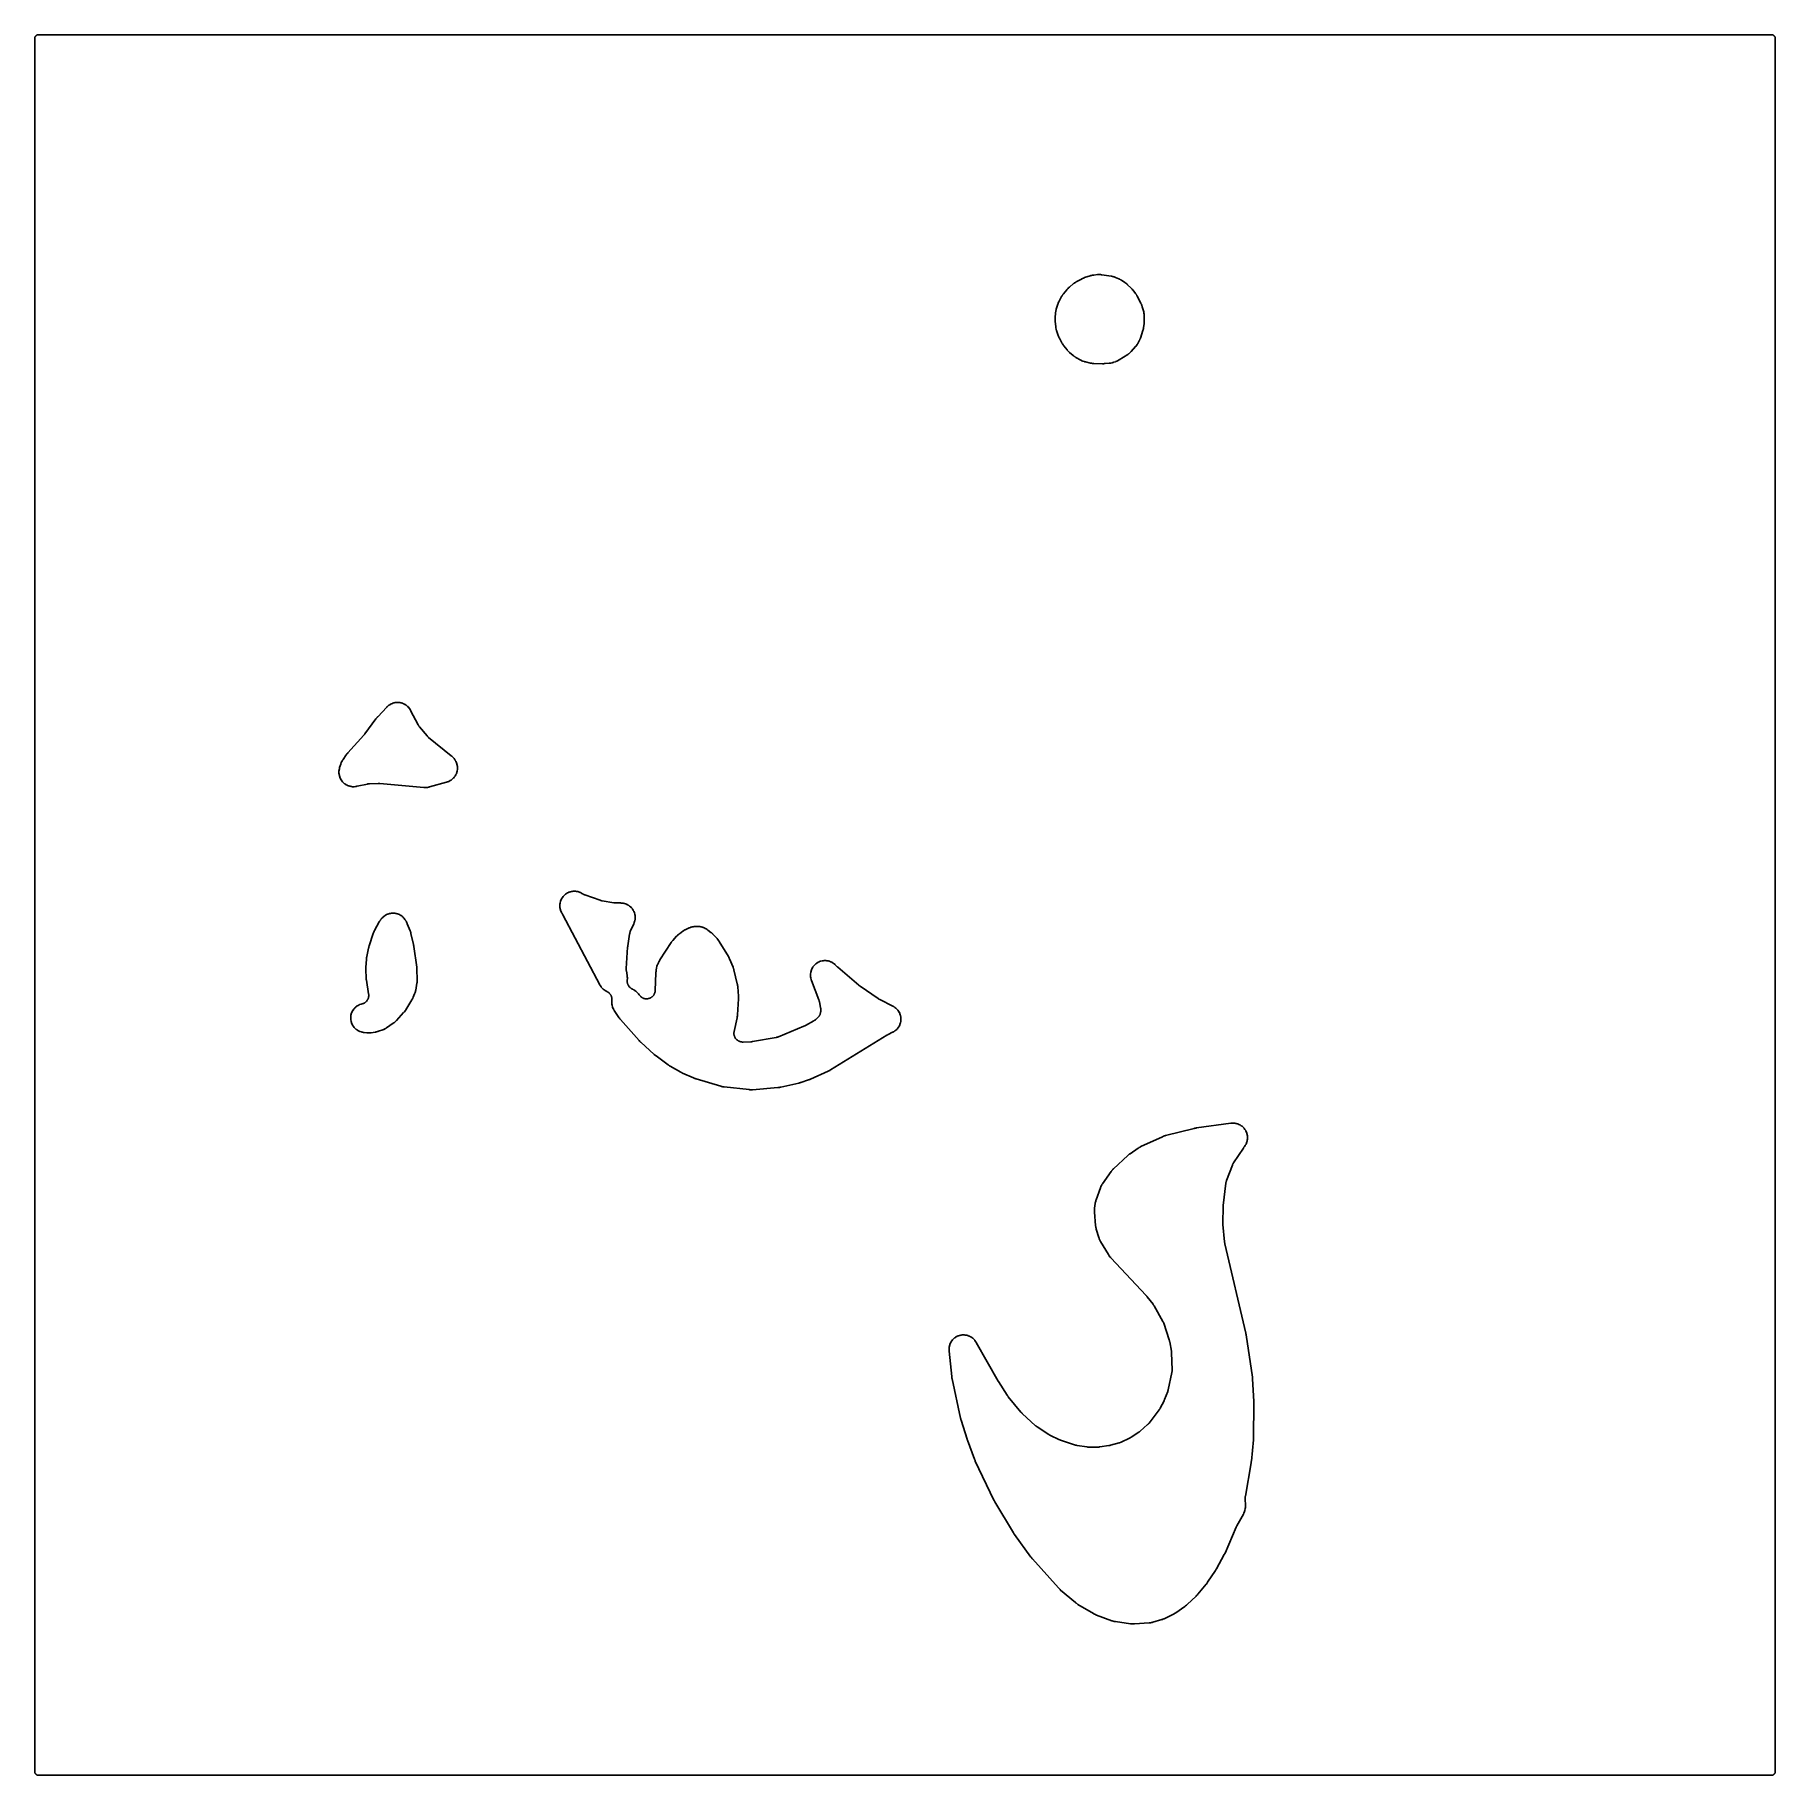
# Model space of a CAD drawing. Header units: millimetres. Extents: x 0 to 300, y 0 to 300.
import ezdxf

# ---------------------------------------------------------------- set-up
doc = ezdxf.new("R2010")
doc.units = ezdxf.units.MM
doc.layers.add('CUT', color=7, linetype='CONTINUOUS')

msp = doc.modelspace()

# ---------------------------------------------------------------- linework, layer by layer
at = {"layer": 'CUT'}
for points in [[(-0.0625, 298.5625), (-0.0625, 299.4478), (-0.0589, 299.5212), (-0.0503, 299.5794), (-0.036, 299.6365), (-0.0162, 299.6918), (0.009, 299.745), (0.0392, 299.7954), (0.0743, 299.8427), (0.1137, 299.8863), (0.1573, 299.9257), (0.2046, 299.9608), (0.255, 299.991), (0.3082, 300.0162), (0.3635, 300.036), (0.4206, 300.0503), (0.4788, 300.0589), (0.5522, 300.0625), (1.4375, 300.0625), (298.5102, 300.0625), (299.3955, 300.0625), (299.469, 300.0589), (299.5271, 300.0503), (299.5842, 300.036), (299.6396, 300.0162), (299.6927, 299.991), (299.7432, 299.9608), (299.7904, 299.9257), (299.834, 299.8863), (299.8735, 299.8427), (299.9085, 299.7954), (299.9387, 299.745), (299.9639, 299.6918), (299.9837, 299.6365), (299.998, 299.5794), (300.0066, 299.5212), (300.0102, 299.4478), (300.0102, 298.5625), (300.0102, 1.4375), (300.0102, 0.5522), (300.0066, 0.4788), (299.998, 0.4206), (299.9837, 0.3635), (299.9639, 0.3082), (299.9387, 0.255), (299.9085, 0.2046), (299.8735, 0.1573), (299.834, 0.1137), (299.7904, 0.0743), (299.7432, 0.0392), (299.6927, 0.009), (299.6396, -0.0162), (299.5842, -0.036), (299.5271, -0.0503), (299.469, -0.0589), (299.3955, -0.0625), (298.5102, -0.0625), (1.4375, -0.0625), (0.5522, -0.0625), (0.4788, -0.0589), (0.4206, -0.0503), (0.3635, -0.036), (0.3082, -0.0162), (0.255, 0.009), (0.2046, 0.0392), (0.1573, 0.0743), (0.1137, 0.1137), (0.0743, 0.1573), (0.0392, 0.2046), (0.009, 0.255), (-0.0162, 0.3082), (-0.036, 0.3635), (-0.0503, 0.4206), (-0.0589, 0.4788), (-0.0625, 0.5522), (-0.0625, 1.4375)], [(175.8438, 251.1484), (175.8429, 251.1331), (175.8403, 251.0733), (175.8398, 251.0427), (175.8414, 250.8438), (175.8424, 250.8132), (175.8459, 250.7535), (175.847, 250.7382), (175.8554, 250.6391), (175.8569, 250.6238), (175.9542, 249.7437), (175.9562, 249.728), (175.9701, 249.6261), (175.9725, 249.6104), (175.9825, 249.5495), (175.9885, 249.5184), (176.0324, 249.3176), (176.04, 249.2869), (176.0564, 249.2274), (176.0608, 249.2122), (176.0906, 249.1138), (176.0954, 249.0987), (176.3824, 248.2358), (176.3864, 248.224), (176.4136, 248.1478), (176.4179, 248.1361), (176.4351, 248.0906), (176.4444, 248.0675), (176.508, 247.9188), (176.5183, 247.8961), (176.5392, 247.8522), (176.5447, 247.8411), (176.5811, 247.7688), (176.5868, 247.7577), (177.0285, 246.9236), (177.0354, 246.9111), (177.0808, 246.83), (177.088, 246.8176), (177.1165, 246.7695), (177.1316, 246.7453), (177.2338, 246.5901), (177.2501, 246.5666), (177.283, 246.5214), (177.2916, 246.51), (177.3481, 246.4362), (177.357, 246.425), (177.9303, 245.7127), (177.9396, 245.7014), (178.0011, 245.6287), (178.0107, 245.6177), (178.0487, 245.5749), (178.0687, 245.5535), (178.2019, 245.4176), (178.2229, 245.3972), (178.2649, 245.3583), (178.2758, 245.3485), (178.3473, 245.2856), (178.3584, 245.276), (178.9743, 244.7596), (178.985, 244.7509), (179.0549, 244.695), (179.0657, 244.6865), (179.1085, 244.6539), (179.1308, 244.6377), (179.2778, 244.5358), (179.3008, 244.5206), (179.3464, 244.492), (179.3581, 244.4849), (179.435, 244.4391), (179.447, 244.4322), (180.2914, 243.9553), (180.3047, 243.948), (180.3912, 243.9019), (180.4046, 243.895), (180.4573, 243.8687), (180.4846, 243.8559), (180.6617, 243.7782), (180.7181, 243.7567), (180.9021, 243.6972), (180.931, 243.6886), (180.9879, 243.6734), (181.0025, 243.6696), (181.0978, 243.6466), (181.1125, 243.6432), (181.9426, 243.4643), (181.956, 243.4615), (182.0435, 243.4448), (182.057, 243.4423), (182.1097, 243.4335), (182.1369, 243.4295), (182.3136, 243.408), (182.3409, 243.4054), (182.3942, 243.4013), (182.4079, 243.4005), (182.4969, 243.3958), (182.5105, 243.3952), (184.0489, 243.3497), (184.0667, 243.3494), (184.1825, 243.3494), (184.2003, 243.3497), (184.3455, 243.354), (184.3633, 243.3548), (184.4789, 243.3617), (184.4967, 243.363), (185.1931, 243.4253), (185.2113, 243.4272), (185.329, 243.4413), (185.3471, 243.4438), (185.4174, 243.4544), (185.4533, 243.461), (185.685, 243.5106), (185.7204, 243.5193), (185.789, 243.5384), (185.8065, 243.5435), (185.9197, 243.5788), (185.937, 243.5845), (186.2587, 243.6956), (186.2753, 243.7016), (186.3826, 243.7422), (186.399, 243.7487), (186.4626, 243.7749), (186.4948, 243.7893), (186.7011, 243.889), (186.7324, 243.9052), (186.7924, 243.9388), (186.8077, 243.9476), (186.9062, 244.0064), (186.9212, 244.0156), (188.376, 244.9434), (188.3878, 244.9511), (188.4633, 245.0018), (188.4748, 245.0097), (188.5195, 245.0412), (188.5419, 245.0579), (188.6835, 245.168), (188.726, 245.2044), (188.8568, 245.3272), (188.8767, 245.3468), (188.9147, 245.3861), (188.9244, 245.3962), (188.9861, 245.463), (188.9955, 245.4734), (189.7442, 246.3214), (189.7543, 246.3332), (189.8192, 246.4107), (189.8291, 246.4228), (189.8668, 246.4703), (189.8856, 246.4952), (190.0029, 246.6597), (190.0203, 246.6854), (190.0529, 246.7366), (190.0611, 246.7499), (190.1132, 246.8365), (190.1211, 246.8499), (190.3062, 247.1763), (190.3135, 247.1896), (190.3601, 247.277), (190.3672, 247.2905), (190.3938, 247.3437), (190.4068, 247.3713), (190.4865, 247.5525), (190.498, 247.5807), (190.5192, 247.6363), (190.5244, 247.6506), (190.5572, 247.744), (190.5621, 247.7584), (190.9859, 249.0695), (190.9899, 249.0822), (191.0146, 249.1649), (191.0183, 249.1777), (191.032, 249.2278), (191.0385, 249.2535), (191.0769, 249.4219), (191.0822, 249.4479), (191.0915, 249.499), (191.0937, 249.5121), (191.1073, 249.5974), (191.1092, 249.6105), (191.1899, 250.2022), (191.192, 250.2199), (191.2043, 250.3356), (191.2059, 250.3534), (191.217, 250.4989), (191.2181, 250.5167), (191.2234, 250.6328), (191.224, 250.6507), (191.237, 251.4556), (191.2371, 251.4701), (191.2363, 251.5641), (191.2361, 251.5786), (191.2342, 251.6351), (191.2326, 251.664), (191.2177, 251.8489), (191.2103, 251.9063), (191.1777, 252.0889), (191.1719, 252.1173), (191.1593, 252.1724), (191.1559, 252.1864), (191.1327, 252.2776), (191.129, 252.2916), (190.8825, 253.1711), (190.8781, 253.1858), (190.8488, 253.281), (190.8441, 253.2955), (190.8251, 253.3522), (190.8146, 253.381), (190.7416, 253.5661), (190.7297, 253.5943), (190.7049, 253.6488), (190.6984, 253.6626), (190.6549, 253.7522), (190.6481, 253.7659), (190.0216, 254.9766), (190.015, 254.9889), (189.9714, 255.0686), (189.9645, 255.0808), (189.9372, 255.128), (189.9227, 255.1519), (189.8246, 255.3047), (189.8089, 255.3279), (189.7773, 255.3724), (189.7691, 255.3837), (189.7148, 255.4565), (189.7064, 255.4676), (189.2388, 256.0653), (189.226, 256.0811), (189.1411, 256.1823), (189.1278, 256.1977), (189.017, 256.321), (189.0031, 256.3359), (188.9116, 256.4312), (188.8972, 256.4456), (188.3542, 256.9736), (188.3434, 256.9839), (188.2724, 257.0496), (188.2613, 257.0595), (188.2177, 257.0979), (188.1949, 257.117), (188.0436, 257.2374), (188.0199, 257.2553), (187.9727, 257.2892), (187.9605, 257.2977), (187.8805, 257.3522), (187.8681, 257.3604), (187.2804, 257.7395), (187.27, 257.7461), (187.202, 257.788), (187.1915, 257.7943), (187.15, 257.8187), (187.1286, 257.8307), (186.9877, 257.9061), (186.9658, 257.9172), (186.9225, 257.9381), (186.9114, 257.9433), (186.8388, 257.9766), (186.8275, 257.9816), (186.2527, 258.2307), (186.2407, 258.2358), (186.1623, 258.2678), (186.1502, 258.2726), (186.1026, 258.2908), (186.0781, 258.2995), (185.9195, 258.3524), (185.8694, 258.3668), (185.7069, 258.4057), (185.6814, 258.4112), (185.6314, 258.4209), (185.6186, 258.4233), (185.5351, 258.4376), (185.5223, 258.4397), (183.8843, 258.6843), (183.8716, 258.6861), (183.7892, 258.6966), (183.7765, 258.6981), (183.7268, 258.7034), (183.7013, 258.7055), (183.5377, 258.7158), (183.4865, 258.7169), (183.3226, 258.7132), (183.2971, 258.7121), (183.2472, 258.7089), (183.2345, 258.7079), (183.1516, 258.7008), (183.1389, 258.6995), (182.5426, 258.6352), (182.527, 258.6333), (182.4263, 258.6197), (182.4108, 258.6175), (182.3505, 258.6077), (182.3198, 258.602), (182.1212, 258.5593), (182.0908, 258.5519), (182.0318, 258.536), (182.0168, 258.5317), (181.9194, 258.5026), (181.9044, 258.4979), (180.9387, 258.1821), (180.9254, 258.1776), (180.8392, 258.1472), (180.826, 258.1423), (180.7747, 258.1228), (180.7486, 258.1122), (180.5811, 258.0395), (180.5556, 258.0277), (180.5063, 258.0035), (180.4938, 257.9971), (180.4128, 257.9549), (180.4004, 257.9483), (179.513, 257.4594), (179.5014, 257.4529), (179.4266, 257.4095), (179.4151, 257.4027), (179.3708, 257.3756), (179.3484, 257.3612), (179.2049, 257.2647), (179.1832, 257.2494), (179.1414, 257.2185), (179.1308, 257.2105), (179.0624, 257.1575), (179.052, 257.1493), (178.3371, 256.5701), (178.3251, 256.5601), (178.2476, 256.4939), (178.2358, 256.4836), (178.1903, 256.4426), (178.1676, 256.421), (178.0236, 256.2771), (178.002, 256.2543), (177.9611, 256.2088), (177.9508, 256.1971), (177.8846, 256.1196), (177.8746, 256.1076), (177.3017, 255.4003), (177.2932, 255.3896), (177.2386, 255.3189), (177.2303, 255.308), (177.1984, 255.2648), (177.1827, 255.2423), (177.0835, 255.0939), (177.0687, 255.0707), (177.041, 255.0248), (177.034, 255.0129), (176.9896, 254.9355), (176.9829, 254.9235), (176.5594, 254.1441), (176.5526, 254.1312), (176.5096, 254.0471), (176.5031, 254.0341), (176.4784, 253.9829), (176.4664, 253.9564), (176.3927, 253.7825), (176.382, 253.7554), (176.3625, 253.7021), (176.3576, 253.6884), (176.3272, 253.599), (176.3226, 253.5851), (176.0614, 252.7517), (176.0569, 252.7366), (176.0288, 252.6383), (176.0247, 252.6232), (176.0095, 252.5637), (176.0024, 252.5331), (175.9621, 252.3328), (175.9567, 252.3019), (175.9477, 252.2412), (175.9456, 252.2256), (175.9334, 252.1241), (175.9317, 252.1085), (175.8518, 251.2629), (175.8506, 251.2477)], [(52.3768, 172.8058), (52.3796, 172.747), (52.3977, 172.5619), (52.4063, 172.5037), (52.4424, 172.3213), (52.4566, 172.2642), (52.5104, 172.0861), (52.5302, 172.0307), (52.6012, 171.8588), (52.6263, 171.8056), (52.7137, 171.6414), (52.7439, 171.591), (52.8471, 171.4362), (52.8821, 171.3889), (52.9999, 171.2449), (53.0393, 171.2013), (53.1706, 171.0696), (53.2142, 171.03), (53.3578, 170.9118), (53.405, 170.8767), (53.5595, 170.7731), (53.6099, 170.7428), (53.7738, 170.6548), (53.8269, 170.6296), (53.9986, 170.5581), (54.054, 170.5382), (54.2319, 170.4839), (54.2889, 170.4695), (54.4713, 170.4328), (54.5294, 170.4241), (54.7145, 170.4055), (54.7733, 170.4025), (54.9588, 170.4021), (55.0208, 170.4052), (55.2292, 170.4264), (55.2616, 170.4306), (55.3551, 170.4453), (55.3728, 170.4483), (55.4876, 170.4699), (55.5052, 170.4735), (57.2804, 170.8626), (57.2904, 170.8648), (57.3071, 170.8682), (57.3474, 170.8756), (57.4158, 170.8866), (57.4462, 170.8909), (57.4495, 170.8913), (57.48, 170.8946), (57.549, 170.9009), (57.5899, 170.9037), (57.6069, 170.9045), (57.6171, 170.9049), (59.1405, 170.9564), (59.1543, 170.9568), (59.1866, 170.9574), (59.2004, 170.9575), (59.2173, 170.9576), (59.2311, 170.9575), (59.2633, 170.9571), (59.2772, 170.9569), (59.3016, 170.9562), (59.3154, 170.9557), (59.3477, 170.9543), (59.3615, 170.9536), (59.3783, 170.9526), (59.3921, 170.9517), (59.4243, 170.9493), (59.438, 170.9482), (66.9885, 170.2741), (67.0021, 170.2731), (67.0904, 170.2672), (67.104, 170.2665), (67.1571, 170.2641), (67.1843, 170.2636), (67.3588, 170.2639), (67.4132, 170.2664), (67.5846, 170.2823), (67.6386, 170.2898), (67.8101, 170.3216), (67.8368, 170.3272), (67.8886, 170.3392), (67.9018, 170.3425), (67.9875, 170.3645), (68.0007, 170.368), (70.9369, 171.1933), (70.9506, 171.1974), (71.0399, 171.2248), (71.0536, 171.2291), (71.1068, 171.2469), (71.1338, 171.2566), (71.3055, 171.3232), (71.358, 171.3465), (71.5203, 171.428), (71.5703, 171.4562), (71.724, 171.5529), (71.7711, 171.5857), (71.9149, 171.6967), (71.9587, 171.7339), (72.0912, 171.858), (72.1312, 171.8993), (72.2512, 172.0355), (72.2871, 172.0804), (72.3935, 172.2275), (72.425, 172.2756), (72.5169, 172.4322), (72.5435, 172.4831), (72.62, 172.6478), (72.6417, 172.701), (72.7021, 172.8723), (72.7186, 172.9273), (72.7624, 173.1035), (72.7735, 173.1599), (72.8002, 173.3395), (72.806, 173.3967), (72.8154, 173.578), (72.8156, 173.6355), (72.8076, 173.8169), (72.8023, 173.8741), (72.7771, 174.0539), (72.7663, 174.1103), (72.724, 174.2869), (72.7079, 174.3421), (72.6489, 174.5138), (72.6276, 174.5672), (72.5524, 174.7325), (72.5261, 174.7835), (72.4342, 174.9431), (72.4193, 174.9676), (72.389, 175.0148), (72.3811, 175.0268), (72.3288, 175.1041), (72.3206, 175.1159), (72.2867, 175.1635), (72.2786, 175.1746), (72.2255, 175.2457), (72.2172, 175.2566), (72.1843, 175.2986), (72.167, 175.3197), (72.0529, 175.4526), (72.0155, 175.4923), (71.8898, 175.6142), (71.8698, 175.6328), (71.8298, 175.6682), (71.8195, 175.6771), (71.7517, 175.7344), (71.7411, 175.7431), (67.8216, 178.9065), (67.8131, 178.9134), (67.799, 178.9251), (67.7658, 178.954), (67.7108, 179.0042), (67.6868, 179.0269), (67.6844, 179.0294), (67.6613, 179.0529), (67.6101, 179.1071), (67.5806, 179.1398), (67.5687, 179.1537), (67.5616, 179.1621), (66.2503, 180.7312), (66.2425, 180.7406), (66.2297, 180.7563), (66.2, 180.795), (66.1514, 180.8619), (66.1305, 180.8919), (66.1284, 180.8951), (66.1087, 180.9259), (66.0658, 180.9965), (66.0415, 181.0388), (66.0319, 181.0567), (66.0262, 181.0675), (64.7399, 183.5427), (64.7328, 183.5559), (64.6857, 183.6413), (64.6783, 183.6544), (64.6487, 183.705), (64.6329, 183.7305), (64.5276, 183.8914), (64.4923, 183.9399), (64.3731, 184.0875), (64.3331, 184.1323), (64.1998, 184.2672), (64.1555, 184.3077), (64.0094, 184.4287), (63.9613, 184.4646), (63.8038, 184.5703), (63.7523, 184.6012), (63.5851, 184.6907), (63.5308, 184.7163), (63.3554, 184.7886), (63.2989, 184.8087), (63.1172, 184.8632), (63.0589, 184.8775), (62.8726, 184.9135), (62.8132, 184.9219), (62.6243, 184.9392), (62.5643, 184.9416), (62.3746, 184.9399), (62.3147, 184.9364), (62.1262, 184.9157), (62.0669, 184.9062), (61.8814, 184.8668), (61.8233, 184.8514), (61.6426, 184.7937), (61.5865, 184.7726), (61.4124, 184.6971), (61.3586, 184.6705), (61.193, 184.578), (61.1422, 184.5461), (60.9866, 184.4375), (60.9392, 184.4008), (60.7933, 184.2755), (60.771, 184.2553), (60.7285, 184.215), (60.7177, 184.2045), (60.6487, 184.1356), (60.6382, 184.1249), (59.0643, 182.4731), (59.051, 182.4586), (58.9659, 182.3632), (58.953, 182.3483), (58.8502, 182.2252), (58.8379, 182.2099), (58.7592, 182.1092), (58.7474, 182.0935), (56.853, 179.4959), (56.8457, 179.4861), (56.8285, 179.4632), (56.8211, 179.4535), (56.812, 179.4416), (56.8044, 179.432), (56.7866, 179.4096), (56.779, 179.4), (56.7652, 179.3832), (56.7574, 179.3738), (56.739, 179.3519), (56.7311, 179.3425), (56.7213, 179.3312), (56.7133, 179.322), (56.6943, 179.3006), (56.6861, 179.2915), (53.9241, 176.2607), (53.9114, 176.2463), (53.8304, 176.1516), (53.8182, 176.1368), (53.7205, 176.0148), (53.7087, 175.9996), (53.634, 175.8999), (53.6228, 175.8844), (53.0843, 175.116), (53.0754, 175.1029), (53.0187, 175.0172), (53.0101, 175.0039), (52.9774, 174.9516), (52.9614, 174.9244), (52.8633, 174.7472), (52.8356, 174.6904), (52.7566, 174.5039), (52.7451, 174.4744), (52.7241, 174.4164), (52.7189, 174.4015), (52.6864, 174.3041), (52.6816, 174.289), (52.4976, 173.6837), (52.4935, 173.6696), (52.468, 173.5774), (52.4642, 173.5632), (52.4502, 173.5075), (52.4438, 173.4788), (52.4069, 173.2938), (52.3982, 173.2356), (52.3798, 173.0506), (52.3769, 172.9918)], [(90.4696, 149.9054), (90.4696, 149.8456), (90.4793, 149.6567), (90.4853, 149.5972), (90.5137, 149.4102), (90.5256, 149.3516), (90.5725, 149.1684), (90.5902, 149.1112), (90.6551, 148.9336), (90.6784, 148.8785), (90.7618, 148.7058), (90.7755, 148.6792), (90.8035, 148.6279), (90.8108, 148.6149), (90.8595, 148.5307), (90.8672, 148.5179), (90.9203, 148.4312), (90.9233, 148.4262), (90.9303, 148.4146), (90.9333, 148.4097), (90.9402, 148.398), (90.9439, 148.3918), (90.9524, 148.3773), (90.956, 148.371), (90.9623, 148.36), (90.9658, 148.3539), (90.9739, 148.3396), (90.9773, 148.3334), (90.9792, 148.33), (90.9833, 148.3226), (90.9926, 148.3052), (90.9966, 148.2977), (97.3716, 136.2392), (97.3786, 136.2264), (97.4249, 136.1437), (97.4322, 136.131), (97.4612, 136.082), (97.4767, 136.0573), (97.5798, 135.9013), (97.6142, 135.8542), (97.7303, 135.7109), (97.7692, 135.6674), (97.8987, 135.536), (97.9416, 135.4965), (98.0832, 135.3783), (98.1298, 135.3432), (98.2822, 135.2393), (98.3319, 135.2089), (98.4959, 135.1191), (98.5219, 135.1057), (98.5302, 135.1016), (98.6235, 135.0563), (98.7012, 135.0136), (98.7513, 134.9828), (98.8243, 134.9328), (98.8712, 134.8972), (98.939, 134.8403), (98.9821, 134.8002), (99.044, 134.737), (99.083, 134.6928), (99.1383, 134.6238), (99.1728, 134.5761), (99.2211, 134.5019), (99.2508, 134.451), (99.2915, 134.3725), (99.316, 134.3189), (99.3489, 134.2368), (99.368, 134.1811), (99.3926, 134.0961), (99.4062, 134.0388), (99.4224, 133.9518), (99.4303, 133.8934), (99.4378, 133.8053), (99.4399, 133.7464), (99.4388, 133.6579), (99.4337, 133.577), (99.4299, 133.5329), (99.4183, 133.4301), (99.4147, 133.3714), (99.4122, 133.1855), (99.4142, 133.1267), (99.4299, 132.9415), (99.4378, 132.8832), (99.4715, 132.7004), (99.485, 132.6432), (99.5365, 132.4645), (99.5556, 132.4089), (99.6243, 132.2362), (99.6487, 132.1827), (99.7352, 132.0152), (99.7493, 131.9894), (99.7781, 131.9397), (99.7857, 131.9271), (99.8356, 131.8456), (99.8435, 131.8332), (100.636, 130.6097), (100.6419, 130.6008), (100.6836, 130.5388), (100.6899, 130.5296), (100.718, 130.4895), (100.7319, 130.4704), (100.8211, 130.3533), (100.8352, 130.3355), (100.8602, 130.3051), (100.8671, 130.2969), (100.915, 130.2407), (100.9229, 130.2316), (104.1257, 126.6254), (104.1364, 126.6136), (104.2068, 126.5385), (104.2178, 126.5271), (104.3086, 126.4351), (104.3199, 126.424), (104.3941, 126.3526), (104.4057, 126.3418), (106.7372, 124.2175), (106.7491, 124.207), (106.8271, 124.1396), (106.8393, 124.1293), (106.9394, 124.0474), (106.9518, 124.0375), (107.0333, 123.9743), (107.046, 123.9647), (109.1107, 122.4494), (109.1251, 122.4391), (109.22, 122.3736), (109.2348, 122.3638), (109.3563, 122.2852), (109.3713, 122.2758), (109.4699, 122.2161), (109.4852, 122.2072), (111.3027, 121.1788), (111.3155, 121.1718), (111.399, 121.1272), (111.4119, 121.1205), (111.518, 121.0671), (111.5311, 121.0607), (111.6167, 121.0202), (111.6299, 121.0141), (113.5323, 120.1696), (113.5498, 120.1622), (113.6643, 120.1156), (113.6821, 120.1087), (113.8276, 120.0549), (113.8455, 120.0486), (113.9628, 120.0094), (113.9809, 120.0036), (118.2216, 118.7338), (118.2349, 118.73), (118.3214, 118.7062), (118.3348, 118.7027), (118.3871, 118.6896), (118.414, 118.6835), (118.5899, 118.6481), (118.6171, 118.6433), (118.6704, 118.635), (118.684, 118.6331), (118.773, 118.6215), (118.7867, 118.6198), (123.0991, 118.1573), (123.1132, 118.156), (123.2048, 118.1483), (123.219, 118.1473), (123.2742, 118.144), (123.3024, 118.143), (123.4863, 118.1407), (123.5146, 118.141), (123.5699, 118.1429), (123.584, 118.1436), (123.6759, 118.149), (123.69, 118.15), (128.0254, 118.5058), (128.0467, 118.5079), (128.1854, 118.5243), (128.2067, 118.5272), (128.3797, 118.554), (128.4009, 118.5577), (128.538, 118.584), (128.559, 118.5884), (131.6562, 119.2977), (131.6703, 119.3011), (131.7615, 119.3243), (131.7755, 119.328), (131.8892, 119.3599), (131.9031, 119.364), (131.9931, 119.3916), (132.0069, 119.396), (133.3276, 119.8361), (133.3419, 119.8411), (133.4343, 119.8745), (133.4485, 119.8798), (133.5634, 119.9247), (133.5775, 119.9303), (133.6681, 119.9684), (133.682, 119.9744), (136.7048, 121.3333), (136.7224, 121.3416), (136.8354, 121.3968), (136.8526, 121.4056), (136.9921, 121.4795), (137.0091, 121.4888), (137.1183, 121.5512), (137.1349, 121.5611), (146.8627, 127.5459), (146.871, 127.5509), (146.8905, 127.5626), (146.8989, 127.5676), (146.9091, 127.5736), (146.9176, 127.5785), (146.9373, 127.5898), (146.9458, 127.5945), (146.9609, 127.6029), (146.9694, 127.6076), (146.9894, 127.6185), (146.9979, 127.6231), (147.0085, 127.6286), (147.0171, 127.6332), (147.0373, 127.6436), (147.046, 127.648), (147.8441, 128.0484), (147.8569, 128.055), (147.9396, 128.099), (147.9522, 128.1059), (148.0013, 128.1335), (148.026, 128.1483), (148.1824, 128.2465), (148.2296, 128.2795), (148.3739, 128.3908), (148.4178, 128.4281), (148.5506, 128.5527), (148.5907, 128.5941), (148.7111, 128.7308), (148.747, 128.7759), (148.8537, 128.9236), (148.8851, 128.9718), (148.9771, 129.1291), (149.0038, 129.1801), (149.0803, 129.3455), (149.1019, 129.3988), (149.1622, 129.5707), (149.1787, 129.626), (149.2222, 129.8029), (149.2332, 129.8594), (149.2596, 130.0396), (149.2652, 130.097), (149.2741, 130.2789), (149.2742, 130.3366), (149.2656, 130.5185), (149.2602, 130.5759), (149.2342, 130.7562), (149.2233, 130.8127), (149.1801, 130.9897), (149.1638, 131.045), (149.1039, 131.217), (149.0824, 131.2705), (149.0062, 131.4359), (148.9796, 131.4871), (148.888, 131.6445), (148.8566, 131.6928), (148.7503, 131.8407), (148.7144, 131.8858), (148.5944, 132.0229), (148.5544, 132.0643), (148.4218, 132.1892), (148.378, 132.2267), (148.234, 132.3382), (148.1868, 132.3713), (148.0307, 132.4699), (148.0059, 132.4847), (147.957, 132.5124), (147.9443, 132.5194), (147.8618, 132.5635), (147.849, 132.5702), (145.632, 133.6883), (145.6187, 133.6951), (145.5879, 133.7113), (145.5748, 133.7184), (145.5588, 133.7271), (145.5458, 133.7343), (145.5156, 133.7515), (145.5027, 133.759), (145.48, 133.7724), (145.4672, 133.7801), (145.4375, 133.7983), (145.4249, 133.8062), (145.4096, 133.8159), (145.397, 133.824), (145.368, 133.8432), (145.3556, 133.8515), (142.2355, 135.9845), (142.2252, 135.9916), (142.2015, 136.0083), (142.1914, 136.0156), (142.1791, 136.0245), (142.1691, 136.0319), (142.1458, 136.0492), (142.1359, 136.0567), (142.1184, 136.0702), (142.1086, 136.0778), (142.0858, 136.0958), (142.0761, 136.1036), (142.0643, 136.1132), (142.0547, 136.1211), (142.0324, 136.1397), (142.0229, 136.1478), (138.3676, 139.2915), (138.3582, 139.2996), (138.3487, 139.3079), (138.3454, 139.3108), (138.3374, 139.3178), (138.334, 139.3208), (138.3284, 139.3258), (138.3171, 139.3361), (138.3114, 139.3412), (138.3078, 139.3445), (138.2988, 139.3528), (138.2949, 139.3564), (137.9243, 139.7018), (137.9133, 139.7118), (137.841, 139.7759), (137.8298, 139.7856), (137.7852, 139.8232), (137.762, 139.8418), (137.61, 139.9576), (137.5608, 139.9913), (137.4003, 140.0901), (137.348, 140.1188), (137.1785, 140.2011), (137.1237, 140.2244), (136.9468, 140.2896), (136.8899, 140.3073), (136.7075, 140.3546), (136.6491, 140.3666), (136.4629, 140.3955), (136.4036, 140.4017), (136.2154, 140.412), (136.1558, 140.4123), (135.9675, 140.4039), (135.9082, 140.3982), (135.7217, 140.3712), (135.6632, 140.3597), (135.4803, 140.3142), (135.4232, 140.297), (135.2458, 140.2336), (135.1907, 140.2108), (135.0204, 140.1301), (134.9678, 140.1019), (134.8064, 140.0047), (134.7569, 139.9715), (134.6059, 139.8588), (134.5599, 139.8208), (134.4208, 139.6936), (134.3789, 139.6513), (134.2531, 139.5109), (134.2156, 139.4646), (134.1043, 139.3125), (134.0716, 139.2627), (133.976, 139.1003), (133.9483, 139.0475), (133.8693, 138.8764), (133.847, 138.8211), (133.7854, 138.643), (133.7687, 138.5858), (133.7251, 138.4024), (133.7141, 138.3438), (133.6889, 138.1571), (133.6838, 138.0977), (133.6772, 137.9093), (133.6781, 137.8497), (133.6902, 137.6617), (133.697, 137.6025), (133.7277, 137.4165), (133.7404, 137.3583), (133.7901, 137.1738), (133.7985, 137.1452), (133.8165, 137.0898), (133.8212, 137.0757), (133.8533, 136.9843), (133.8584, 136.9702), (135.121, 133.6418), (135.1242, 133.6332), (135.1295, 133.6188), (135.1415, 133.5839), (135.1606, 133.5245), (135.1687, 133.498), (135.1695, 133.4952), (135.1768, 133.4685), (135.1922, 133.408), (135.2006, 133.3721), (135.2038, 133.3571), (135.2056, 133.3481), (135.4257, 132.2549), (135.4278, 132.2443), (135.4311, 132.2266), (135.4381, 132.184), (135.446, 132.1279), (135.4533, 132.0526), (135.4574, 131.9769), (135.4583, 131.9012), (135.4567, 131.8447), (135.4544, 131.8015), (135.453, 131.7836), (135.4521, 131.7728), (135.4369, 131.6045), (135.4322, 131.5627), (135.4218, 131.4864), (135.4065, 131.4038), (135.3937, 131.3493), (135.3708, 131.2684), (135.353, 131.2154), (135.3226, 131.137), (135.3, 131.0859), (135.2625, 131.0107), (135.2351, 130.9618), (135.1907, 130.8905), (135.159, 130.8444), (135.1081, 130.7775), (135.0722, 130.7346), (135.0153, 130.6728), (134.9606, 130.6186), (134.9301, 130.5897), (134.5783, 130.2724), (134.5691, 130.2643), (134.5538, 130.2508), (134.516, 130.2194), (134.4505, 130.168), (134.4211, 130.1459), (134.418, 130.1436), (134.3877, 130.1227), (134.3183, 130.0769), (134.2765, 130.0509), (134.2589, 130.0406), (134.2483, 130.0345), (132.8035, 129.2159), (132.7911, 129.209), (132.7622, 129.1933), (132.7498, 129.1866), (132.7346, 129.1786), (132.7221, 129.1721), (132.6927, 129.1573), (132.6801, 129.151), (132.6576, 129.1401), (132.6449, 129.134), (132.6151, 129.1201), (132.6022, 129.1142), (132.5865, 129.1072), (132.5736, 129.1015), (132.5434, 129.0885), (132.5304, 129.0831), (128.1649, 127.2881), (128.1537, 127.2836), (128.1352, 127.2762), (128.09, 127.2598), (128.0128, 127.2339), (127.9784, 127.2231), (127.9748, 127.2221), (127.94, 127.2127), (127.861, 127.1931), (127.8141, 127.1828), (127.7945, 127.179), (127.7826, 127.1768), (123.6527, 126.4405), (123.6461, 126.4394), (123.6306, 126.4367), (123.6239, 126.4356), (123.6211, 126.4351), (123.5949, 126.4313), (123.5337, 126.4232), (123.5124, 126.4206), (123.4788, 126.4177), (123.4023, 126.4127), (123.3692, 126.4111), (122.0432, 126.3726), (121.998, 126.3724), (121.9152, 126.3741), (121.8251, 126.3806), (121.7654, 126.3879), (121.6763, 126.4033), (121.6176, 126.4166), (121.5306, 126.4409), (121.4735, 126.46), (121.3894, 126.4929), (121.3345, 126.5176), (121.2541, 126.5588), (121.202, 126.5889), (121.1261, 126.6379), (121.0773, 126.6731), (121.0067, 126.7295), (120.9616, 126.7694), (120.897, 126.8326), (120.8562, 126.8768), (120.7983, 126.9461), (120.7621, 126.9942), (120.7114, 127.069), (120.6803, 127.1205), (120.6373, 127.2), (120.6115, 127.2543), (120.5768, 127.3378), (120.5565, 127.3944), (120.5303, 127.4809), (120.5158, 127.5393), (120.4985, 127.628), (120.4899, 127.6875), (120.4815, 127.7775), (120.479, 127.8376), (120.4797, 127.928), (120.4831, 127.9881), (120.4929, 128.0779), (120.506, 128.1597), (120.5142, 128.2041), (121.0114, 130.5525), (121.0154, 130.5728), (121.0387, 130.7053), (121.0419, 130.7258), (121.0654, 130.8929), (121.068, 130.9135), (121.0821, 131.0473), (121.0839, 131.0679), (121.2767, 133.7949), (121.2774, 133.8056), (121.2813, 133.8805), (121.2818, 133.8917), (121.2835, 133.9409), (121.2838, 133.9646), (121.283, 134.1124), (121.2825, 134.1352), (121.2807, 134.1748), (121.2802, 134.1855), (121.2756, 134.2595), (121.2748, 134.2716), (121.141, 135.9099), (121.14, 135.9211), (121.1321, 135.999), (121.1309, 136.0106), (121.1247, 136.0616), (121.1213, 136.0861), (121.0966, 136.2383), (121.0923, 136.2618), (121.084, 136.3022), (121.0817, 136.3132), (121.0649, 136.3888), (121.062, 136.401), (120.4664, 138.8319), (120.4638, 138.8422), (120.4448, 138.914), (120.4419, 138.9247), (120.4286, 138.9715), (120.4218, 138.994), (120.3764, 139.1331), (120.3689, 139.1544), (120.3554, 139.1912), (120.3516, 139.2011), (120.325, 139.2695), (120.3206, 139.2806), (119.7402, 140.6892), (119.7359, 140.6993), (119.7054, 140.7696), (119.7008, 140.78), (119.6799, 140.8257), (119.6694, 140.8476), (119.6012, 140.9822), (119.5903, 141.0028), (119.5707, 141.0381), (119.5653, 141.0476), (119.5273, 141.1132), (119.521, 141.1237), (117.946, 143.7145), (117.938, 143.7273), (117.8852, 143.8094), (117.8769, 143.822), (117.844, 143.8705), (117.8265, 143.895), (117.7088, 144.0508), (117.6901, 144.0744), (117.6525, 144.1194), (117.6427, 144.1308), (117.5782, 144.2041), (117.5681, 144.2153), (116.9131, 144.923), (116.9043, 144.9324), (116.8463, 144.9924), (116.8373, 145.0015), (116.8017, 145.0368), (116.7831, 145.0545), (116.6598, 145.1668), (116.6405, 145.1836), (116.602, 145.2158), (116.592, 145.2239), (116.5269, 145.276), (116.5168, 145.2839), (116.0043, 145.6759), (115.994, 145.6836), (115.9263, 145.7331), (115.9158, 145.7406), (115.8745, 145.7695), (115.853, 145.7838), (115.7134, 145.8727), (115.6688, 145.8985), (115.5221, 145.975), (115.4989, 145.9865), (115.4533, 146.0078), (115.4415, 146.0132), (115.3648, 146.0471), (115.353, 146.0522), (115.2274, 146.1045), (115.2137, 146.11), (115.1243, 146.1447), (115.1105, 146.1499), (115.0563, 146.1694), (115.0283, 146.1787), (114.8475, 146.234), (114.7903, 146.2484), (114.6074, 146.2851), (114.549, 146.2939), (114.3634, 146.3125), (114.3045, 146.3155), (114.1154, 146.3157), (114.0859, 146.315), (114.0284, 146.3123), (114.0136, 146.3114), (113.918, 146.3045), (113.9033, 146.3032), (113.5819, 146.2719), (113.5688, 146.2705), (113.484, 146.2604), (113.4709, 146.2587), (113.4201, 146.2515), (113.3941, 146.2472), (113.2284, 146.2163), (113.1772, 146.2044), (113.0171, 146.1596), (112.9671, 146.1433), (112.8094, 146.0839), (112.785, 146.0741), (112.7377, 146.0539), (112.7257, 146.0486), (112.6479, 146.0134), (112.636, 146.0078), (112.1781, 145.788), (112.1657, 145.7819), (112.0859, 145.7412), (112.0737, 145.7349), (112.0262, 145.7093), (112.0023, 145.6957), (111.8486, 145.6037), (111.8253, 145.589), (111.7804, 145.5593), (111.769, 145.5515), (111.6955, 145.5003), (111.6843, 145.4923), (111.0648, 145.0393), (111.0524, 145.03), (110.9723, 144.9681), (110.9601, 144.9585), (110.913, 144.9201), (110.8893, 144.8998), (110.7393, 144.7642), (110.7168, 144.7427), (110.6739, 144.6996), (110.663, 144.6885), (110.5935, 144.615), (110.5829, 144.6035), (109.946, 143.8943), (109.9387, 143.886), (109.8882, 143.8278), (109.8808, 143.819), (109.8485, 143.7801), (109.8333, 143.7611), (109.741, 143.6406), (109.7271, 143.6217), (109.7036, 143.5885), (109.6974, 143.5794), (109.6546, 143.5164), (109.6477, 143.5061), (107.713, 140.5242), (107.7017, 140.506), (107.6304, 140.387), (107.6197, 140.3685), (107.5356, 140.2161), (107.5256, 140.1972), (107.4629, 140.0734), (107.4536, 140.0542), (107.3449, 139.819), (107.3386, 139.805), (107.2991, 139.7135), (107.2932, 139.6993), (107.2709, 139.6437), (107.2602, 139.6149), (107.1963, 139.4289), (107.1793, 139.37), (107.1348, 139.1784), (107.1286, 139.1484), (107.1181, 139.0894), (107.1155, 139.0742), (107.1005, 138.9757), (107.0983, 138.9605), (107.0568, 138.6331), (107.0553, 138.62), (107.0464, 138.535), (107.0452, 138.5219), (107.0363, 138.4148), (107.0354, 138.4017), (107.0302, 138.3163), (107.0296, 138.3032), (106.9134, 135.2813), (106.9105, 135.2364), (106.9033, 135.1543), (106.8908, 135.0652), (106.8796, 135.0064), (106.8584, 134.9191), (106.8414, 134.8617), (106.8115, 134.7768), (106.7889, 134.7214), (106.7507, 134.64), (106.7226, 134.5871), (106.6765, 134.5099), (106.6433, 134.4601), (106.5897, 134.3879), (106.5517, 134.3417), (106.4911, 134.2752), (106.4487, 134.2329), (106.3818, 134.1728), (106.3354, 134.135), (106.2628, 134.0819), (106.2129, 134.0489), (106.1354, 134.0033), (106.0824, 133.9755), (106.0007, 133.9378), (105.9452, 133.9155), (105.8602, 133.8861), (105.8027, 133.8694), (105.7152, 133.8487), (105.6563, 133.8378), (105.5672, 133.8259), (105.5075, 133.8209), (105.4176, 133.818), (105.3578, 133.819), (105.2681, 133.8251), (105.2086, 133.8321), (105.1199, 133.8471), (105.0615, 133.86), (104.9748, 133.8837), (104.9179, 133.9024), (104.8339, 133.9347), (104.7792, 133.9589), (104.6989, 133.9994), (104.6469, 134.029), (104.571, 134.0773), (104.5222, 134.112), (104.4516, 134.1676), (104.4065, 134.207), (104.3417, 134.2694), (104.3007, 134.313), (104.2426, 134.3816), (104.1925, 134.447), (104.166, 134.4834), (104.1541, 134.5007), (104.135, 134.5268), (104.0085, 134.6906), (103.9663, 134.7396), (103.8229, 134.8889), (103.7999, 134.9116), (103.7538, 134.9546), (103.7419, 134.9655), (103.6632, 135.0351), (103.651, 135.0456), (103.5619, 135.1203), (103.5505, 135.1296), (103.4758, 135.1892), (103.4642, 135.1983), (103.4184, 135.233), (103.3946, 135.2502), (103.239, 135.3565), (103.1889, 135.3873), (103.0236, 135.4779), (102.9975, 135.4914), (102.9891, 135.4955), (102.8941, 135.5418), (102.8154, 135.5851), (102.7648, 135.6163), (102.6911, 135.667), (102.6438, 135.7032), (102.5754, 135.761), (102.5319, 135.8016), (102.4697, 135.8659), (102.4304, 135.9108), (102.3748, 135.9809), (102.3402, 136.0294), (102.2919, 136.1048), (102.2623, 136.1565), (102.2217, 136.2362), (102.1974, 136.2906), (102.1649, 136.374), (102.1461, 136.4305), (102.1221, 136.5167), (102.1089, 136.5749), (102.0936, 136.663), (102.0863, 136.7222), (102.0798, 136.8114), (102.0785, 136.871), (102.0809, 136.9605), (102.0871, 137.0422), (102.0917, 137.0868), (102.0972, 137.13), (102.1017, 137.1882), (102.1071, 137.3725), (102.1059, 137.4308), (102.0932, 137.6174), (102.0905, 137.6465), (102.0838, 137.703), (102.0819, 137.7175), (102.0686, 137.8114), (102.0664, 137.8258), (101.9339, 138.6191), (101.9318, 138.6319), (101.9286, 138.6532), (101.9223, 138.7047), (101.9141, 138.7923), (101.9113, 138.8311), (101.9111, 138.8351), (101.91, 138.8741), (101.9094, 138.962), (101.9105, 139.0139), (101.9116, 139.0354), (101.9124, 139.0484), (102.155, 142.7553), (102.1558, 142.7652), (102.1575, 142.7885), (102.1583, 142.7984), (102.1594, 142.8106), (102.1603, 142.8205), (102.1626, 142.8437), (102.1637, 142.8536), (102.1656, 142.8712), (102.1668, 142.8811), (102.1696, 142.9043), (102.1708, 142.9142), (102.1724, 142.9263), (102.1738, 142.9362), (102.1771, 142.9592), (102.1786, 142.9691), (102.4926, 144.9902), (102.4941, 144.9999), (102.4968, 145.016), (102.5041, 145.0545), (102.5148, 145.1049), (102.5316, 145.1715), (102.5509, 145.2376), (102.5728, 145.3028), (102.5909, 145.3509), (102.6056, 145.3873), (102.612, 145.4023), (102.616, 145.4113), (103.2202, 146.7795), (103.226, 146.7932), (103.2629, 146.8826), (103.2684, 146.8964), (103.2892, 146.9507), (103.2992, 146.9787), (103.3586, 147.16), (103.3743, 147.2174), (103.4149, 147.4011), (103.4248, 147.4598), (103.447, 147.6467), (103.4511, 147.7061), (103.4546, 147.8942), (103.4528, 147.9537), (103.4377, 148.1412), (103.43, 148.2002), (103.3964, 148.3854), (103.3829, 148.4433), (103.3311, 148.6242), (103.3119, 148.6806), (103.2424, 148.8554), (103.2177, 148.9096), (103.1313, 149.0767), (103.1014, 149.1282), (102.9988, 149.2859), (102.9639, 149.3341), (102.8463, 149.4809), (102.8068, 149.5255), (102.6751, 149.6599), (102.6314, 149.7003), (102.4871, 149.821), (102.4396, 149.8569), (102.284, 149.9627), (102.2332, 149.9937), (102.0679, 150.0836), (102.0143, 150.1094), (101.8409, 150.1825), (101.785, 150.2029), (101.6052, 150.2584), (101.5475, 150.2731), (101.3631, 150.3106), (101.3043, 150.3195), (101.1145, 150.3388), (101.0848, 150.341), (101.0268, 150.344), (101.0119, 150.3446), (100.9152, 150.3472), (100.9003, 150.3474), (100.0985, 150.349), (100.0888, 150.349), (100.0728, 150.3492), (100.0343, 150.3505), (99.9691, 150.3542), (99.9403, 150.3562), (99.9372, 150.3565), (99.9085, 150.3595), (99.8436, 150.3673), (99.8055, 150.3727), (99.7897, 150.3753), (99.7802, 150.3769), (97.7329, 150.7351), (97.7238, 150.7368), (97.7088, 150.7396), (97.6726, 150.7471), (97.6116, 150.761), (97.5847, 150.7676), (97.5818, 150.7683), (97.5551, 150.7757), (97.4951, 150.7934), (97.4599, 150.8045), (97.4454, 150.8095), (97.4367, 150.8125), (94.7792, 151.7447), (94.7668, 151.7492), (94.7462, 151.7567), (94.697, 151.7764), (94.6149, 151.8122), (94.5788, 151.8289), (94.5752, 151.8307), (94.5399, 151.8489), (94.4612, 151.8918), (94.4155, 151.9185), (94.3969, 151.9301), (94.3857, 151.9372), (94.3737, 151.945), (94.3611, 151.9529), (94.278, 152.0035), (94.2652, 152.0112), (94.2146, 152.0403), (94.1883, 152.0546), (94.0176, 152.142), (93.963, 152.1665), (93.7869, 152.2355), (93.7302, 152.2545), (93.5481, 152.3055), (93.4898, 152.3188), (93.3035, 152.3515), (93.2441, 152.3589), (93.0555, 152.3728), (92.9957, 152.3743), (92.8067, 152.3694), (92.747, 152.3649), (92.5594, 152.3412), (92.5005, 152.3307), (92.3161, 152.2885), (92.2586, 152.2722), (92.0793, 152.2118), (92.0237, 152.1899), (91.8514, 152.112), (91.7982, 152.0846), (91.6345, 151.9899), (91.5842, 151.9574), (91.4308, 151.8469), (91.3841, 151.8095), (91.2424, 151.6842), (91.1996, 151.6424), (91.0711, 151.5037), (91.0327, 151.4578), (90.9187, 151.3069), (90.885, 151.2575), (90.7866, 151.096), (90.758, 151.0434), (90.6761, 150.8729), (90.653, 150.8178), (90.5885, 150.64), (90.5709, 150.5828), (90.5244, 150.3995), (90.5126, 150.3408), (90.4847, 150.1538), (90.4788, 150.0943)], [(54.4035, 130.4813), (54.405, 130.4217), (54.4188, 130.2339), (54.4262, 130.1748), (54.4586, 129.9893), (54.4717, 129.9312), (54.5224, 129.7498), (54.5413, 129.6933), (54.6097, 129.5178), (54.634, 129.4635), (54.7195, 129.2957), (54.7491, 129.244), (54.8508, 129.0855), (54.8854, 129.037), (55.0023, 128.8893), (55.0416, 128.8445), (55.1725, 128.7092), (55.216, 128.6685), (55.3598, 128.5468), (55.4071, 128.5106), (55.5622, 128.4038), (55.6128, 128.3725), (55.7778, 128.2816), (55.8313, 128.2554), (56.0044, 128.1813), (56.0603, 128.1606), (56.2399, 128.104), (56.2975, 128.089), (56.4844, 128.05), (56.5138, 128.0446), (56.5712, 128.0356), (56.586, 128.0334), (56.6819, 128.0207), (56.6967, 128.019), (57.1948, 127.9657), (57.2073, 127.9645), (57.2887, 127.9575), (57.3012, 127.9566), (57.3502, 127.9534), (57.3753, 127.9523), (57.5363, 127.9486), (57.5865, 127.9496), (57.7472, 127.9594), (57.7723, 127.9615), (57.8211, 127.9665), (57.8336, 127.9679), (57.9146, 127.978), (57.927, 127.9797), (58.6155, 128.08), (58.63, 128.0823), (58.724, 128.0983), (58.7384, 128.101), (58.7946, 128.112), (58.8233, 128.1184), (59.0083, 128.1641), (59.0366, 128.1719), (59.0915, 128.1883), (59.1055, 128.1927), (59.1961, 128.2223), (59.21, 128.227), (59.9166, 128.4772), (59.9287, 128.4817), (60.007, 128.5113), (60.019, 128.516), (60.0656, 128.5348), (60.0893, 128.5449), (60.2397, 128.6132), (60.2856, 128.6365), (60.4296, 128.7174), (60.4517, 128.7305), (60.4945, 128.757), (60.5054, 128.7639), (60.5756, 128.8095), (60.5863, 128.8167), (61.7341, 129.5984), (61.7484, 129.6085), (61.8409, 129.6755), (61.8549, 129.686), (61.9092, 129.7278), (61.9364, 129.75), (62.1086, 129.8996), (62.1344, 129.9234), (62.1835, 129.9712), (62.1958, 129.9837), (62.2751, 130.0658), (62.2871, 130.0786), (63.5318, 131.4453), (63.5412, 131.4559), (63.6018, 131.5257), (63.611, 131.5365), (63.6463, 131.5793), (63.6639, 131.6016), (63.7748, 131.7493), (63.7913, 131.7724), (63.8225, 131.8183), (63.8303, 131.8302), (63.8804, 131.9078), (63.888, 131.9198), (64.9518, 133.6582), (64.9574, 133.6675), (64.9956, 133.7325), (65.0012, 133.7422), (65.0254, 133.7853), (65.0367, 133.8063), (65.1043, 133.9385), (65.1143, 133.9591), (65.1311, 133.9951), (65.1355, 134.0049), (65.1657, 134.0732), (65.1705, 134.0842), (65.4175, 134.6742), (65.4237, 134.6896), (65.4622, 134.7892), (65.4679, 134.8046), (65.4894, 134.8651), (65.4996, 134.8964), (65.56, 135.1013), (65.5684, 135.1331), (65.5832, 135.1956), (65.5867, 135.2116), (65.6084, 135.3163), (65.6116, 135.3324), (65.8259, 136.5305), (65.8284, 136.5456), (65.8434, 136.6436), (65.8455, 136.6587), (65.853, 136.7178), (65.8561, 136.7481), (65.871, 136.9458), (65.8725, 136.9763), (65.874, 137.0358), (65.8741, 137.0511), (65.874, 137.1502), (65.8738, 137.1655), (65.8288, 138.8701), (65.8281, 138.8869), (65.8222, 138.9964), (65.821, 139.0132), (65.8097, 139.1503), (65.808, 139.1671), (65.7959, 139.276), (65.7938, 139.2927), (65.2987, 142.8362), (65.2966, 142.8501), (65.2818, 142.9405), (65.2793, 142.9544), (65.2581, 143.0674), (65.2553, 143.0812), (65.2363, 143.1707), (65.2332, 143.1845), (64.7889, 145.0586), (64.7838, 145.0789), (64.7478, 145.21), (64.7419, 145.2301), (64.6911, 145.3929), (64.6845, 145.4128), (64.6395, 145.5411), (64.6322, 145.5607), (64.1575, 146.7764), (64.1526, 146.7887), (64.1195, 146.8682), (64.1143, 146.8804), (64.0933, 146.9277), (64.0821, 146.9517), (64.0056, 147.1059), (63.9933, 147.1294), (63.9682, 147.1747), (63.9617, 147.1862), (63.9184, 147.2606), (63.9116, 147.272), (63.8615, 147.3539), (63.8538, 147.3662), (63.8028, 147.4452), (63.7948, 147.4573), (63.763, 147.504), (63.7462, 147.5276), (63.6346, 147.6757), (63.5976, 147.7202), (63.474, 147.8551), (63.4329, 147.8958), (63.2968, 148.0181), (63.252, 148.0547), (63.1048, 148.1634), (63.0566, 148.1955), (62.8997, 148.2894), (62.8487, 148.3167), (62.6834, 148.3951), (62.6299, 148.4174), (62.4579, 148.4795), (62.4026, 148.4965), (62.2253, 148.5418), (62.1686, 148.5534), (61.9878, 148.5814), (61.9303, 148.5875), (61.7476, 148.5979), (61.6897, 148.5984), (61.5069, 148.5912), (61.4493, 148.5861), (61.268, 148.5613), (61.2111, 148.5507), (61.0331, 148.5086), (60.9775, 148.4926), (60.8044, 148.4335), (60.7506, 148.4122), (60.5839, 148.3367), (60.5324, 148.3103), (60.3738, 148.2191), (60.3251, 148.1878), (60.176, 148.0818), (60.1305, 148.046), (59.9905, 147.9244), (59.9691, 147.905), (59.9282, 147.8659), (59.9179, 147.8558), (59.8515, 147.7891), (59.8414, 147.7788), (59.7843, 147.7186), (59.7753, 147.709), (59.718, 147.6459), (59.7093, 147.6361), (59.6757, 147.5974), (59.6589, 147.5773), (59.5542, 147.4457), (59.5234, 147.4033), (59.4306, 147.263), (59.4166, 147.2409), (59.3902, 147.1969), (59.3836, 147.1856), (59.3413, 147.1116), (59.3349, 147.1001), (58.5165, 145.5919), (58.5102, 145.5801), (58.4703, 145.5025), (58.4643, 145.4905), (58.4414, 145.4433), (58.4302, 145.4189), (58.361, 145.2588), (58.351, 145.2339), (58.3323, 145.1849), (58.3277, 145.1723), (58.2986, 145.0901), (58.2942, 145.0774), (57.5903, 142.9405), (57.5854, 142.9249), (57.5551, 142.8236), (57.5506, 142.8079), (57.5159, 142.6797), (57.5119, 142.6639), (57.4871, 142.5611), (57.4835, 142.5452), (57.1746, 141.0939), (57.1709, 141.0748), (57.1487, 140.9506), (57.1455, 140.9315), (57.1227, 140.7748), (57.1202, 140.7555), (57.106, 140.6301), (57.1041, 140.6108), (56.9974, 139.2823), (56.9961, 139.263), (56.9901, 139.1375), (56.9895, 139.1181), (56.987, 138.9605), (56.987, 138.9412), (56.9891, 138.8155), (56.9897, 138.7962), (57.0553, 137.4508), (57.0564, 137.4334), (57.0652, 137.3205), (57.0668, 137.3031), (57.082, 137.1617), (57.0841, 137.1444), (57.0994, 137.0322), (57.102, 137.015), (57.4912, 134.677), (57.4974, 134.633), (57.5068, 134.5521), (57.5127, 134.4635), (57.5136, 134.4043), (57.5107, 134.3155), (57.5059, 134.2566), (57.4943, 134.1685), (57.4836, 134.1103), (57.4633, 134.0238), (57.447, 133.9669), (57.4183, 133.8828), (57.3965, 133.8279), (57.3596, 133.747), (57.3324, 133.6945), (57.2878, 133.6177), (57.2556, 133.568), (57.2035, 133.496), (57.1666, 133.4498), (57.1077, 133.3833), (57.0664, 133.3409), (57.0013, 133.2805), (56.956, 133.2425), (56.8852, 133.1888), (56.8363, 133.1554), (56.7606, 133.1089), (56.7087, 133.0805), (56.6288, 133.0417), (56.5743, 133.0186), (56.491, 132.9879), (56.4133, 132.9636), (56.3705, 132.9513), (56.1817, 132.9023), (56.1249, 132.8845), (55.9482, 132.8193), (55.8934, 132.796), (55.724, 132.7136), (55.6718, 132.685), (55.5115, 132.5862), (55.4623, 132.5525), (55.3126, 132.4383), (55.267, 132.3999), (55.1293, 132.2715), (55.0878, 132.2287), (54.9635, 132.0873), (54.9265, 132.0406), (54.8168, 131.8875), (54.7846, 131.8374), (54.6906, 131.6742), (54.6635, 131.6212), (54.5862, 131.4494), (54.5645, 131.394), (54.5046, 131.2154), (54.4885, 131.1581), (54.4466, 130.9744), (54.4363, 130.9158), (54.4128, 130.7289), (54.4084, 130.6695)], [(157.5628, 73.502), (157.5604, 73.4436), (157.5616, 73.2563), (157.5625, 73.2271), (157.5657, 73.1701), (157.5667, 73.1555), (157.5743, 73.0608), (157.5756, 73.0463), (158.0333, 68.6652), (158.0353, 68.649), (158.0491, 68.5439), (158.0515, 68.5278), (158.0725, 68.3964), (158.0753, 68.3803), (158.0949, 68.2761), (158.0981, 68.2601), (159.5609, 61.4923), (159.5639, 61.479), (159.5847, 61.3925), (159.588, 61.3792), (159.6166, 61.2713), (159.6202, 61.2581), (159.6449, 61.1727), (159.6489, 61.1596), (160.6724, 57.898), (160.6747, 57.891), (160.6906, 57.8424), (160.693, 57.835), (160.7137, 57.7747), (160.7162, 57.7674), (160.7331, 57.72), (160.7359, 57.7122), (161.9642, 54.4096), (161.9691, 54.3971), (162.0012, 54.3162), (162.0063, 54.3038), (162.0489, 54.2032), (162.0543, 54.1909), (162.0901, 54.1115), (162.0957, 54.0994), (165.2987, 47.3898), (165.305, 47.377), (165.3469, 47.2944), (165.3535, 47.2818), (165.4085, 47.1793), (165.4154, 47.1669), (165.4612, 47.0863), (165.4683, 47.074), (168.6898, 41.7048), (168.6967, 41.6935), (168.7426, 41.6208), (168.7498, 41.6096), (168.8094, 41.5196), (168.8168, 41.5086), (168.8658, 41.4379), (168.8735, 41.4272), (171.6915, 37.551), (171.7007, 37.5388), (171.7613, 37.4597), (171.7708, 37.4477), (171.8494, 37.3504), (171.8592, 37.3386), (171.9238, 37.2628), (171.9339, 37.2512), (176.4305, 32.235), (176.4446, 32.2199), (176.5378, 32.1228), (176.5524, 32.1081), (176.6735, 31.9905), (176.6886, 31.9763), (176.7883, 31.8859), (176.8039, 31.8723), (179.3837, 29.6911), (179.3931, 29.6833), (179.4549, 29.6332), (179.4645, 29.6256), (179.5022, 29.5962), (179.5218, 29.5816), (179.6512, 29.4891), (179.6715, 29.4753), (179.7115, 29.4491), (179.7218, 29.4425), (179.7892, 29.4003), (179.7997, 29.394), (182.4728, 27.7964), (182.4849, 27.7893), (182.564, 27.7445), (182.5763, 27.7377), (182.6244, 27.7119), (182.6494, 27.6993), (182.8135, 27.621), (182.839, 27.6095), (182.8894, 27.5883), (182.9023, 27.583), (182.9869, 27.5497), (183, 27.5447), (185.6389, 26.5751), (185.6538, 26.5698), (185.7507, 26.5371), (185.7657, 26.5322), (185.8244, 26.5141), (185.8547, 26.5056), (186.0531, 26.4555), (186.0838, 26.4486), (186.1441, 26.4367), (186.1596, 26.4339), (186.2605, 26.4168), (186.2761, 26.4143), (188.8657, 26.0437), (188.8815, 26.0417), (188.9848, 26.0297), (189.0007, 26.0281), (189.0629, 26.0225), (189.0949, 26.0205), (189.3026, 26.0132), (189.3346, 26.0129), (189.397, 26.014), (189.413, 26.0145), (189.5169, 26.0191), (189.5328, 26.0201), (192.071, 26.2011), (192.0868, 26.2024), (192.1893, 26.2124), (192.205, 26.2142), (192.2664, 26.2219), (192.2977, 26.2266), (192.5004, 26.2628), (192.5315, 26.2692), (192.5917, 26.2833), (192.6071, 26.2871), (192.7067, 26.3132), (192.722, 26.3174), (194.2506, 26.7612), (194.2636, 26.7651), (194.3481, 26.7917), (194.361, 26.796), (194.4114, 26.8131), (194.437, 26.8225), (194.6017, 26.887), (194.6269, 26.8975), (194.6755, 26.9192), (194.6879, 26.9248), (194.7679, 26.9627), (194.7801, 26.9686), (196.2819, 27.7204), (196.2913, 27.7252), (196.3568, 27.7595), (196.3665, 27.7647), (196.409, 27.7879), (196.4293, 27.7995), (196.5543, 27.8743), (196.5733, 27.8862), (196.606, 27.9074), (196.6148, 27.9133), (196.6754, 27.9542), (196.6852, 27.9609), (198.2206, 29.0431), (198.2375, 29.0554), (198.3453, 29.1372), (198.3616, 29.15), (198.4933, 29.2572), (198.5092, 29.2707), (198.6111, 29.3597), (198.6265, 29.3737), (200.148, 30.7992), (200.1614, 30.8122), (200.247, 30.8975), (200.26, 30.9108), (200.364, 31.0212), (200.3765, 31.0349), (200.4567, 31.1253), (200.4688, 31.1395), (201.9259, 32.8908), (201.9357, 32.9028), (201.998, 32.9817), (202.0074, 32.994), (202.083, 33.0951), (202.0921, 33.1076), (202.1503, 33.1896), (202.1591, 33.2023), (203.52, 35.2313), (203.528, 35.2436), (203.579, 35.3238), (203.5867, 35.3362), (203.6482, 35.4384), (203.6556, 35.451), (203.7026, 35.5336), (203.7097, 35.5464), (205.0138, 37.9717), (205.0195, 37.9827), (205.0564, 38.0547), (205.0619, 38.0658), (205.1062, 38.1572), (205.1116, 38.1685), (205.1454, 38.2419), (205.1504, 38.2533), (207.0898, 42.7109), (207.0941, 42.7204), (207.1041, 42.7427), (207.1084, 42.7522), (207.1138, 42.7638), (207.1182, 42.7733), (207.1287, 42.7953), (207.1333, 42.8047), (207.1415, 42.8215), (207.1462, 42.8308), (207.1572, 42.8527), (207.162, 42.862), (207.1679, 42.8733), (207.1728, 42.8826), (207.1844, 42.9041), (207.1894, 42.9134), (208.3211, 44.9683), (208.3285, 44.9821), (208.3755, 45.073), (208.3825, 45.0871), (208.4093, 45.1423), (208.4223, 45.171), (208.5005, 45.3568), (208.5219, 45.416), (208.5794, 45.6064), (208.5944, 45.6675), (208.6317, 45.8628), (208.6403, 45.9251), (208.6571, 46.1261), (208.659, 46.1575), (208.6609, 46.2189), (208.6612, 46.2346), (208.6617, 46.3369), (208.6616, 46.3526), (208.6326, 47.7252), (208.6324, 47.736), (208.6322, 47.754), (208.6329, 47.7973), (208.6357, 47.8706), (208.6376, 47.903), (208.6379, 47.9064), (208.6409, 47.9388), (208.649, 48.0117), (208.6549, 48.0546), (208.6577, 48.0724), (208.6595, 48.0831), (209.6543, 53.8295), (209.656, 53.84), (209.6673, 53.9131), (209.6689, 53.9243), (209.6813, 54.0156), (209.6827, 54.0267), (209.6911, 54.099), (209.6924, 54.1109), (210.0454, 57.7689), (210.0465, 57.7812), (210.0525, 57.8613), (210.0533, 57.8736), (210.0589, 57.9742), (210.0594, 57.9866), (210.0622, 58.0668), (210.0625, 58.0791), (210.1459, 64.11), (210.146, 64.1208), (210.1457, 64.1959), (210.1455, 64.2075), (210.1433, 64.3011), (210.1429, 64.3125), (210.1398, 64.3864), (210.1392, 64.3985), (209.8963, 68.2723), (209.8954, 68.2847), (209.8887, 68.3646), (209.8876, 68.3769), (209.8771, 68.4771), (209.8757, 68.4894), (209.8658, 68.569), (209.8641, 68.5812), (208.8027, 75.8528), (208.8007, 75.8655), (208.7869, 75.9476), (208.7846, 75.9602), (208.7651, 76.0629), (208.7626, 76.0755), (208.7453, 76.157), (208.7425, 76.1695), (205.1251, 91.5933), (205.1218, 91.6078), (205.1144, 91.6418), (205.1114, 91.6564), (205.1078, 91.6742), (205.105, 91.6888), (205.0988, 91.723), (205.0962, 91.7377), (205.0919, 91.7637), (205.0896, 91.7785), (205.0845, 91.8129), (205.0824, 91.8276), (205.08, 91.8456), (205.0782, 91.8604), (205.0742, 91.895), (205.0727, 91.9098), (204.7792, 94.898), (204.778, 94.9111), (204.7755, 94.9417), (204.7745, 94.9548), (204.7734, 94.9708), (204.7726, 94.9839), (204.7709, 95.0146), (204.7703, 95.0277), (204.7694, 95.051), (204.7689, 95.0641), (204.7682, 95.0948), (204.768, 95.108), (204.7678, 95.124), (204.7678, 95.1371), (204.7679, 95.1678), (204.768, 95.181), (204.8209, 97.9578), (204.8212, 97.9694), (204.822, 97.9963), (204.8225, 98.0078), (204.8231, 98.0219), (204.8237, 98.0334), (204.8252, 98.0603), (204.826, 98.0718), (204.8274, 98.0922), (204.8283, 98.1037), (204.8305, 98.1306), (204.8316, 98.1421), (204.8329, 98.1561), (204.8341, 98.1676), (204.837, 98.1944), (204.8383, 98.2058), (205.3059, 102.0313), (205.3076, 102.0446), (205.3106, 102.0666), (205.3195, 102.1195), (205.3372, 102.2085), (205.3459, 102.2477), (205.3469, 102.2517), (205.3573, 102.2905), (205.3829, 102.3776), (205.3995, 102.4286), (205.407, 102.4495), (205.4116, 102.4621), (206.4241, 105.1529), (206.4286, 105.1646), (206.4362, 105.1841), (206.4559, 105.2305), (206.4915, 105.308), (206.508, 105.3421), (206.5097, 105.3455), (206.5276, 105.3788), (206.5696, 105.4531), (206.5955, 105.4963), (206.6068, 105.5139), (206.6137, 105.5245), (208.312, 108.095), (208.3174, 108.103), (208.3264, 108.1164), (208.3489, 108.148), (208.388, 108.2008), (208.4056, 108.2239), (208.4452, 108.2738), (208.4481, 108.2775), (208.4679, 108.3029), (208.471, 108.3069), (208.5112, 108.3593), (208.5264, 108.3801), (208.6221, 108.5168), (208.6364, 108.5382), (208.6368, 108.5388), (208.6518, 108.5636), (208.7442, 108.7251), (208.7705, 108.7768), (208.8458, 108.9441), (208.867, 108.9981), (208.9258, 109.1719), (208.9417, 109.2277), (208.9834, 109.4064), (208.9939, 109.4635), (209.0181, 109.6454), (209.023, 109.7032), (209.0296, 109.8865), (209.0288, 109.9446), (209.0177, 110.1277), (209.0113, 110.1854), (208.9825, 110.3666), (208.9706, 110.4234), (208.9245, 110.601), (208.9072, 110.6564), (208.844, 110.8286), (208.8215, 110.8821), (208.742, 111.0475), (208.7143, 111.0985), (208.6193, 111.2554), (208.5868, 111.3035), (208.477, 111.4505), (208.4401, 111.4953), (208.3166, 111.631), (208.2755, 111.672), (208.1395, 111.7951), (208.0947, 111.832), (207.9474, 111.9414), (207.8992, 111.9737), (207.742, 112.0684), (207.6909, 112.0959), (207.5254, 112.175), (207.4719, 112.1974), (207.2994, 112.2601), (207.244, 112.2773), (207.0663, 112.323), (207.0095, 112.3347), (206.8282, 112.3631), (206.7705, 112.3693), (206.5873, 112.38), (206.5293, 112.3806), (206.3434, 112.3735), (206.3145, 112.3717), (206.258, 112.3668), (206.2436, 112.3653), (206.1498, 112.3549), (206.1354, 112.3531), (200.2541, 111.5539), (200.2376, 111.5514), (200.1302, 111.5338), (200.1137, 111.5308), (199.9796, 111.5049), (199.9632, 111.5015), (199.8569, 111.4779), (199.8406, 111.474), (194.8859, 110.2262), (194.8726, 110.2227), (194.7864, 110.1989), (194.7732, 110.1951), (194.7218, 110.1796), (194.6956, 110.1711), (194.527, 110.1117), (194.5013, 110.102), (194.4515, 110.0818), (194.4388, 110.0765), (194.3567, 110.0411), (194.3441, 110.0355), (190.6621, 108.3463), (190.6507, 108.3409), (190.5768, 108.3051), (190.5654, 108.2995), (190.5215, 108.277), (190.4992, 108.265), (190.3563, 108.1843), (190.3345, 108.1714), (190.2926, 108.1453), (190.282, 108.1385), (190.2131, 108.0937), (190.2026, 108.0866), (188.7721, 107.1108), (188.7633, 107.1048), (188.7027, 107.0618), (188.6937, 107.0553), (188.6544, 107.0264), (188.6358, 107.0121), (188.5213, 106.9207), (188.504, 106.9062), (188.4743, 106.8806), (188.4663, 106.8736), (188.4115, 106.8246), (188.4026, 106.8166), (185.92, 104.5069), (185.9087, 104.4961), (185.8366, 104.4254), (185.8256, 104.4144), (185.7834, 104.3708), (185.7624, 104.348), (185.6295, 104.1958), (185.6097, 104.1719), (185.5722, 104.1242), (185.5628, 104.1119), (185.5024, 104.0308), (185.4933, 104.0182), (184.0233, 101.9335), (184.0156, 101.9223), (183.9665, 101.8492), (183.9591, 101.8379), (183.9305, 101.7933), (183.9164, 101.7701), (183.8295, 101.6196), (183.8046, 101.5715), (183.7316, 101.4138), (183.7208, 101.389), (183.7007, 101.3399), (183.6957, 101.3273), (183.6642, 101.2451), (183.6595, 101.2323), (182.9211, 99.1648), (182.9161, 99.1503), (182.8849, 99.0555), (182.8803, 99.0408), (182.8631, 98.9834), (182.855, 98.9537), (182.8074, 98.76), (182.8009, 98.7299), (182.7896, 98.6711), (182.7869, 98.6559), (182.7706, 98.5574), (182.7683, 98.5422), (182.6561, 97.7359), (182.6541, 97.7193), (182.6421, 97.6108), (182.6405, 97.5941), (182.6351, 97.5288), (182.6332, 97.4953), (182.6275, 97.2774), (182.6276, 97.2438), (182.6295, 97.1783), (182.6302, 97.1615), (182.6365, 97.0526), (182.6377, 97.0359), (182.8333, 94.7579), (182.8348, 94.7425), (182.846, 94.6421), (182.848, 94.6267), (182.8563, 94.5666), (182.8613, 94.536), (182.8993, 94.3378), (182.9059, 94.3074), (182.9204, 94.2486), (182.9243, 94.2335), (182.9509, 94.1361), (182.9552, 94.1212), (183.3907, 92.6763), (183.3963, 92.6588), (183.4341, 92.5458), (183.4402, 92.5285), (183.465, 92.4614), (183.4788, 92.4274), (183.5748, 92.2094), (183.5906, 92.1763), (183.6234, 92.1128), (183.6321, 92.0966), (183.6899, 91.9924), (183.6991, 91.9765), (185.0456, 89.7166), (185.0541, 89.7029), (185.1102, 89.6142), (185.119, 89.6006), (185.1542, 89.5483), (185.1729, 89.522), (185.299, 89.3543), (185.3191, 89.329), (185.3597, 89.2808), (185.3703, 89.2686), (185.4399, 89.19), (185.4508, 89.1781), (191.5764, 82.6388), (191.584, 82.6305), (191.6017, 82.6112), (191.6092, 82.6028), (191.6184, 82.5926), (191.6258, 82.5842), (191.643, 82.5644), (191.6503, 82.5558), (191.6632, 82.5406), (191.6704, 82.532), (191.6871, 82.5118), (191.6942, 82.5031), (191.7028, 82.4924), (191.7098, 82.4836), (191.726, 82.463), (191.7328, 82.4541), (192.7357, 81.1427), (192.7449, 81.1304), (192.7661, 81.1017), (192.7751, 81.0893), (192.7859, 81.0741), (192.7947, 81.0616), (192.8149, 81.0322), (192.8234, 81.0195), (192.8384, 80.997), (192.8467, 80.9842), (192.8659, 80.9541), (192.874, 80.9411), (192.8838, 80.9252), (192.8917, 80.9121), (192.9098, 80.8814), (192.9175, 80.8682), (194.4352, 78.1983), (194.4407, 78.1886), (194.4496, 78.1724), (194.4702, 78.1329), (194.5033, 78.0652), (194.5174, 78.0349), (194.5189, 78.0317), (194.5319, 78.0009), (194.5599, 77.9309), (194.5754, 77.8892), (194.5814, 77.8717), (194.585, 77.8611), (195.534, 74.9875), (195.5385, 74.9734), (195.5488, 74.9406), (195.5531, 74.9265), (195.5581, 74.9093), (195.5622, 74.8951), (195.5713, 74.862), (195.5752, 74.8477), (195.5817, 74.8225), (195.5853, 74.8082), (195.5934, 74.7748), (195.5967, 74.7604), (195.6006, 74.7429), (195.6037, 74.7285), (195.6107, 74.6948), (195.6136, 74.6804), (195.9183, 73.0788), (195.9199, 73.0698), (195.9226, 73.0548), (195.9284, 73.0186), (195.9368, 72.9572), (195.9402, 72.9299), (195.9405, 72.927), (195.943, 72.8997), (195.9477, 72.8378), (195.9498, 72.8013), (195.9503, 72.7861), (195.9506, 72.7769), (196.0249, 69.8335), (196.0251, 69.8204), (196.0254, 69.7987), (196.0244, 69.7463), (196.0202, 69.6578), (196.0175, 69.6186), (196.0171, 69.6146), (196.0127, 69.5756), (196.0008, 69.4877), (195.9922, 69.436), (195.9881, 69.4147), (195.9855, 69.4019), (195.3574, 66.4188), (195.3555, 66.4098), (195.3522, 66.395), (195.3435, 66.3594), (195.3277, 66.2993), (195.3203, 66.2729), (195.3194, 66.2701), (195.3112, 66.2438), (195.2917, 66.1849), (195.2795, 66.1503), (195.2741, 66.1361), (195.2708, 66.1275), (194.7284, 64.7307), (194.7245, 64.7207), (194.7151, 64.6975), (194.7111, 64.6876), (194.7061, 64.6756), (194.7019, 64.6657), (194.692, 64.6427), (194.6877, 64.6329), (194.68, 64.6156), (194.6756, 64.6058), (194.6652, 64.5831), (194.6607, 64.5734), (194.6551, 64.5616), (194.6505, 64.5519), (194.6395, 64.5295), (194.6348, 64.5199), (193.9854, 63.2274), (193.9805, 63.2179), (193.9723, 63.202), (193.9517, 63.1644), (193.9153, 63.1016), (193.8987, 63.074), (193.8969, 63.0712), (193.8793, 63.0442), (193.8384, 62.9841), (193.8135, 62.9492), (193.8028, 62.935), (193.7963, 62.9265), (192.0454, 60.6529), (192.0388, 60.6445), (192.0278, 60.6305), (192.0005, 60.5975), (191.9529, 60.5428), (191.9314, 60.5189), (191.9291, 60.5165), (191.9067, 60.4934), (191.8553, 60.4422), (191.8243, 60.4127), (191.8111, 60.4007), (191.8031, 60.3936), (190.5075, 59.2477), (190.5024, 59.2432), (190.4905, 59.2328), (190.4853, 59.2283), (190.4831, 59.2264), (190.4626, 59.2094), (190.4143, 59.1703), (190.3972, 59.157), (190.3699, 59.1369), (190.3066, 59.0924), (190.279, 59.0738), (188.9428, 58.2066), (188.9302, 58.1985), (188.9006, 58.18), (188.8878, 58.1722), (188.8726, 58.163), (188.8598, 58.1555), (188.83, 58.1381), (188.8172, 58.1308), (188.7943, 58.118), (188.7812, 58.1109), (188.7508, 58.0945), (188.7376, 58.0876), (188.7216, 58.0793), (188.7083, 58.0726), (188.6773, 58.0572), (188.664, 58.0507), (187.2253, 57.367), (187.2166, 57.3629), (187.2021, 57.3562), (187.1668, 57.3408), (187.1064, 57.316), (187.0795, 57.3054), (187.0766, 57.3043), (187.0494, 57.2947), (186.9876, 57.2738), (186.9508, 57.2622), (186.9354, 57.2577), (186.9262, 57.2551), (185.4324, 56.8378), (185.4184, 56.834), (185.3857, 56.8255), (185.3717, 56.8219), (185.3545, 56.8177), (185.3404, 56.8144), (185.3075, 56.8069), (185.2933, 56.8038), (185.2683, 56.7985), (185.2541, 56.7956), (185.2209, 56.7892), (185.2067, 56.7865), (185.1893, 56.7834), (185.175, 56.781), (185.1417, 56.7756), (185.1274, 56.7734), (183.552, 56.5455), (183.5358, 56.5433), (183.4979, 56.5385), (183.4816, 56.5366), (183.4618, 56.5345), (183.4455, 56.5329), (183.4074, 56.5295), (183.3911, 56.5282), (183.3623, 56.5261), (183.3459, 56.5251), (183.3078, 56.5231), (183.2914, 56.5224), (183.2715, 56.5217), (183.2551, 56.5213), (183.2169, 56.5207), (183.2005, 56.5206), (181.6211, 56.5235), (181.6141, 56.5236), (181.5979, 56.5237), (181.5909, 56.5238), (181.5879, 56.5239), (181.5606, 56.5248), (181.4968, 56.5278), (181.4747, 56.5292), (181.44, 56.5325), (181.3612, 56.5417), (181.3273, 56.5463), (179.6761, 56.8031), (179.667, 56.8046), (179.6521, 56.8071), (179.6163, 56.8137), (179.5563, 56.8262), (179.5298, 56.8321), (179.527, 56.8328), (179.5006, 56.8396), (179.4413, 56.8557), (179.4064, 56.8659), (179.392, 56.8704), (179.3834, 56.8732), (176.7961, 57.7184), (176.7826, 57.723), (176.7511, 57.7338), (176.7376, 57.7386), (176.7212, 57.7445), (176.7078, 57.7495), (176.6766, 57.7613), (176.6633, 57.7665), (176.6398, 57.7759), (176.6266, 57.7813), (176.5958, 57.7941), (176.5827, 57.7997), (176.5667, 57.8067), (176.5537, 57.8125), (176.5233, 57.8263), (176.5103, 57.8323), (175.087, 58.5072), (175.0729, 58.5141), (175.0402, 58.5303), (175.0262, 58.5374), (175.0092, 58.5462), (174.9953, 58.5535), (174.9632, 58.5709), (174.9494, 58.5785), (174.9253, 58.592), (174.9117, 58.5998), (174.8801, 58.6183), (174.8667, 58.6264), (174.8504, 58.6363), (174.8371, 58.6446), (174.8062, 58.6641), (174.793, 58.6726), (172.7438, 60.0214), (172.7377, 60.0254), (172.7235, 60.0349), (172.7175, 60.039), (172.7149, 60.0408), (172.6914, 60.0573), (172.6374, 60.0968), (172.6188, 60.1108), (172.5904, 60.1337), (172.5268, 60.1875), (172.4999, 60.2113), (170.2011, 62.3187), (170.1897, 62.3294), (170.1633, 62.3544), (170.1521, 62.3653), (170.1387, 62.3784), (170.1277, 62.3894), (170.1024, 62.4151), (170.0916, 62.4263), (170.0727, 62.4462), (170.0621, 62.4576), (170.0376, 62.4842), (170.0272, 62.4958), (170.0147, 62.5099), (170.0045, 62.5217), (169.9809, 62.5492), (169.9709, 62.5611), (167.7852, 65.2058), (167.7765, 65.2164), (167.7566, 65.2413), (167.7481, 65.252), (167.7378, 65.2652), (167.7295, 65.2761), (167.7103, 65.3016), (167.7022, 65.3126), (167.6879, 65.3322), (167.6799, 65.3433), (167.6615, 65.3694), (167.6537, 65.3807), (167.6443, 65.3945), (167.6367, 65.4058), (167.619, 65.4325), (167.6116, 65.4439), (166.1, 67.8075), (166.0974, 67.8114), (166.0916, 67.8208), (166.089, 67.8248), (166.0832, 67.8341), (166.0801, 67.8391), (166.0729, 67.8508), (166.0698, 67.8558), (166.0645, 67.8646), (166.0615, 67.8695), (166.0546, 67.8811), (166.0521, 67.8854), (166.0464, 67.8951), (166.0385, 67.9086), (166.0351, 67.9146), (162.2592, 74.5503), (162.2518, 74.5629), (162.2028, 74.6442), (162.1952, 74.6567), (162.1645, 74.7049), (162.1483, 74.7291), (162.0402, 74.8822), (162.0042, 74.9282), (161.8835, 75.0681), (161.8432, 75.1104), (161.7094, 75.2378), (161.6652, 75.276), (161.5196, 75.3898), (161.4719, 75.4236), (161.316, 75.5227), (161.2652, 75.5516), (161.1004, 75.6351), (161.047, 75.6589), (160.8748, 75.726), (160.8194, 75.7445), (160.6415, 75.7945), (160.5846, 75.8075), (160.4027, 75.84), (160.3447, 75.8474), (160.1605, 75.862), (160.1021, 75.8638), (159.9174, 75.8604), (159.8591, 75.8565), (159.6755, 75.8351), (159.6179, 75.8255), (159.4373, 75.7864), (159.3808, 75.7713), (159.2049, 75.7148), (159.1502, 75.6943), (158.9806, 75.6209), (158.9282, 75.5951), (158.7665, 75.5056), (158.7168, 75.4749), (158.5647, 75.3701), (158.5182, 75.3346), (158.377, 75.2155), (158.3342, 75.1757), (158.2052, 75.0435), (158.1664, 74.9997), (158.0509, 74.8555), (158.0166, 74.8082), (157.9157, 74.6534), (157.8862, 74.603), (157.8008, 74.4391), (157.7763, 74.386), (157.7073, 74.2147), (157.6881, 74.1595), (157.636, 73.9822), (157.6223, 73.9254), (157.5877, 73.7439), (157.5796, 73.686)]]:
    msp.add_lwpolyline(points, close=True, dxfattribs=at)

doc.saveas('drawing.dxf')
